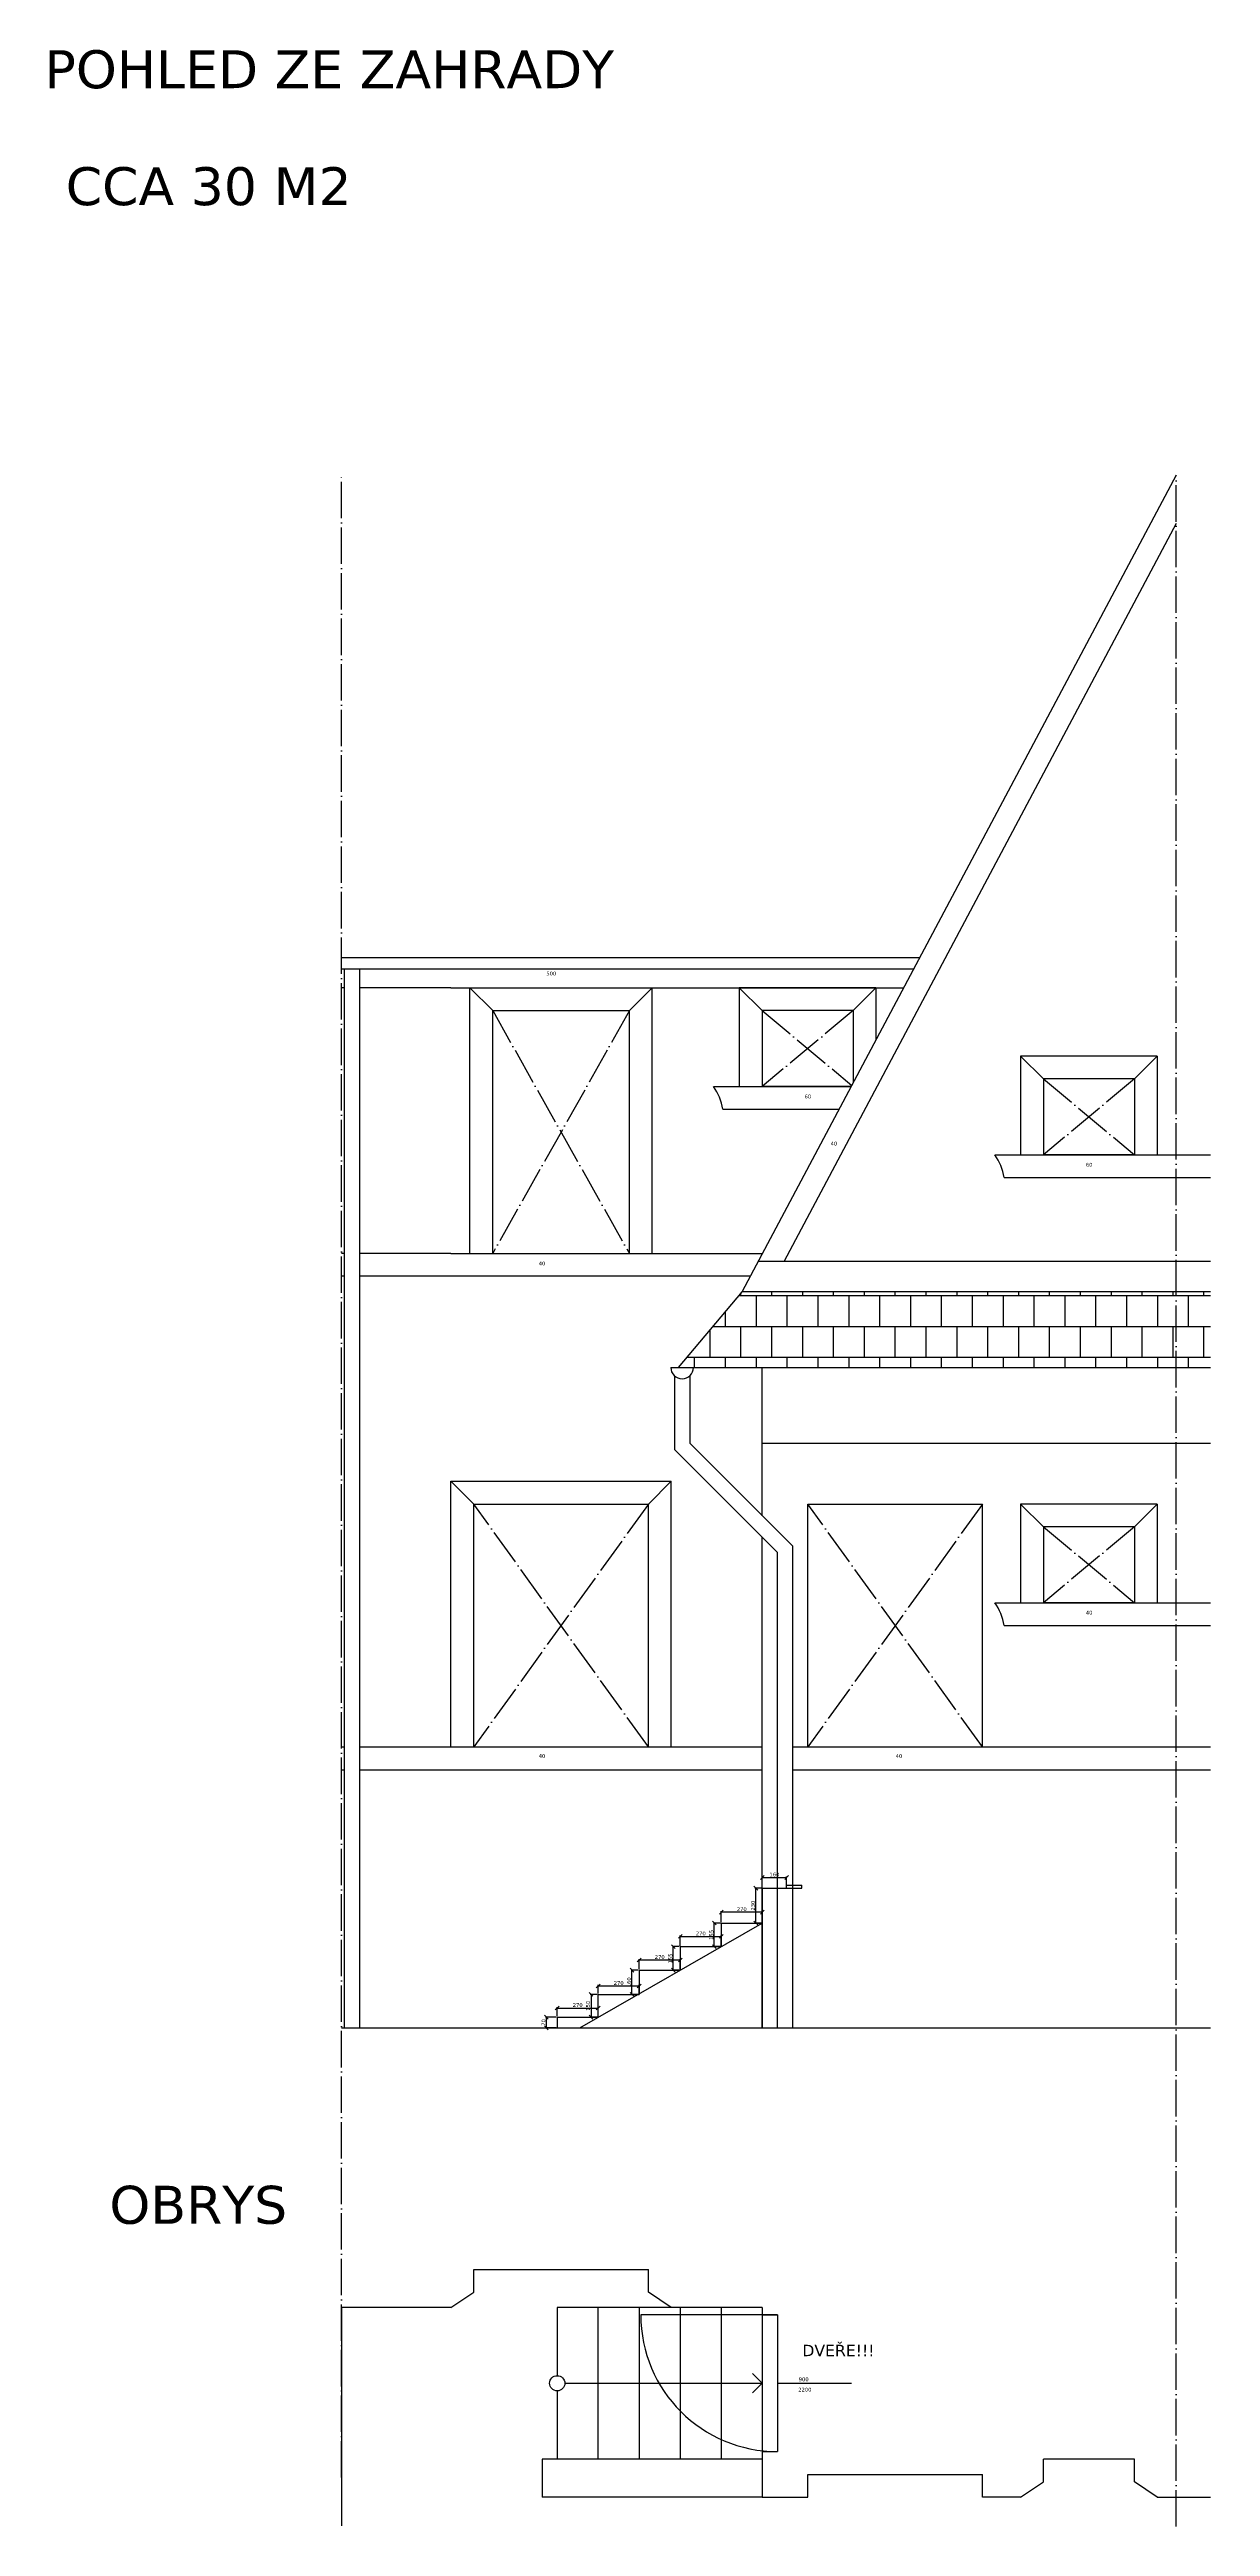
# Model space of a CAD drawing. Header units: millimetres. Extents: x 7063 to 30624, y -3938 to 13287.
# Drawn here: x 22982 to 30624, y -3027 to 13287 of the extents above; entities that cross this region are included whole.
import ezdxf

# ---------------------------------------------------------------- set-up
doc = ezdxf.new("R2010")
doc.units = ezdxf.units.MM
doc.header["$LTSCALE"] = 10
doc.linetypes.add('ACAD_ISO04W100', pattern=[30, 24, -3, 0, -3])
doc.layers.add('NEKRESLENÁ', color=80, linetype='Continuous', plot=False)
doc.styles.get("Standard").update_dxf_attribs({"font": 'verdana.TTF'})
doc.dimstyles.new('ISO-25', dxfattribs={"dimscale": 10, "dimtxt": 2.5, "dimasz": 2.5, "dimexe": 0.625, "dimexo": 0.625, "dimtad": 1, "dimtxsty": 'Standard', "dimblk": 'OBLIQUE', "dimcen": 2.5, "dimazin": 0, "dimtfac": 1, "dimtix": 1, "dimtmove": 1, "dimatfit": 3, "dimldrblk": 'OBLIQUE', "dimfxl": 0, "dimarcsym": 0})

# ---------------------------------------------------------------- blocks, each defined once
blk = doc.blocks.new('_Oblique')
at = {"color": 0, "linetype": 'ByBlock', "lineweight": -2}
blk.add_line((-0.5, -0.5), (0.5, 0.5), dxfattribs=at)
blk = doc.blocks.new('*D1')
at = {"color": 0, "lineweight": -2}
for p, q in [((26318, 327), (26247, 327)), ((26253, 257), (26253, 327)), ((26318, 257), (26247, 257))]:
    blk.add_line(p, q, dxfattribs=at)
at = {"layer": 'Defpoints', "color": 0}
for p in [(26253, 327), (26324, 327), (26324, 257)]:
    blk.add_point(p, dxfattribs=at)
at = {"color": 0, "lineweight": -2, "xscale": 25, "yscale": 25, "zscale": 25}
for p, rotation in [((26253, 327), 90), ((26253, 257), 270)]:
    blk.add_blockref('_Oblique', p, dxfattribs=dict(at, rotation=rotation))
at = {"color": 0, "insert": (26234, 292), "char_height": 25, "attachment_point": 5, "rotation": 90}
blk.add_mtext('70', dxfattribs=at)
blk = doc.blocks.new('*D3')
at = {"color": 0, "lineweight": -2}
for p, q in [((26324, 333), (26324, 393)), ((26324, 387), (26594, 387)), ((26594, 333), (26594, 393))]:
    blk.add_line(p, q, dxfattribs=at)
at = {"layer": 'Defpoints', "color": 0}
for p in [(26324, 327), (26594, 387), (26594, 327)]:
    blk.add_point(p, dxfattribs=at)
at = {"color": 0, "lineweight": -2, "xscale": 25, "yscale": 25, "zscale": 25, "rotation": 180}
blk.add_blockref('_Oblique', (26324, 387), dxfattribs=at)
at = {"color": 0, "lineweight": -2, "xscale": 25, "yscale": 25, "zscale": 25}
blk.add_blockref('_Oblique', (26594, 387), dxfattribs=at)
at = {"color": 0, "insert": (26459, 407), "char_height": 25, "attachment_point": 5}
blk.add_mtext('270', dxfattribs=at)
blk = doc.blocks.new('*D4')
at = {"color": 0, "lineweight": -2}
for p, q in [((26588, 477), (26540, 477)), ((26588, 327), (26540, 327)), ((26547, 477), (26547, 327))]:
    blk.add_line(p, q, dxfattribs=at)
at = {"layer": 'Defpoints', "color": 0}
for p in [(26547, 327), (26594, 477), (26594, 327)]:
    blk.add_point(p, dxfattribs=at)
at = {"color": 0, "lineweight": -2, "xscale": 25, "yscale": 25, "zscale": 25}
for p, rotation in [((26547, 477), 90), ((26547, 327), 270)]:
    blk.add_blockref('_Oblique', p, dxfattribs=dict(at, rotation=rotation))
at = {"color": 0, "insert": (26527, 402), "char_height": 25, "attachment_point": 5, "rotation": 90}
blk.add_mtext('150', dxfattribs=at)
blk = doc.blocks.new('*D5')
at = {"color": 0, "lineweight": -2}
for p, q in [((26594, 483), (26594, 539)), ((26594, 533), (26864, 533)), ((26864, 483), (26864, 539))]:
    blk.add_line(p, q, dxfattribs=at)
at = {"layer": 'Defpoints', "color": 0}
for p in [(26864, 533), (26594, 477), (26864, 477)]:
    blk.add_point(p, dxfattribs=at)
at = {"color": 0, "lineweight": -2, "xscale": 25, "yscale": 25, "zscale": 25, "rotation": 180}
blk.add_blockref('_Oblique', (26594, 533), dxfattribs=at)
at = {"color": 0, "lineweight": -2, "xscale": 25, "yscale": 25, "zscale": 25}
blk.add_blockref('_Oblique', (26864, 533), dxfattribs=at)
at = {"color": 0, "insert": (26729, 552), "char_height": 25, "attachment_point": 5}
blk.add_mtext('270', dxfattribs=at)
blk = doc.blocks.new('*D6')
at = {"color": 0, "lineweight": -2}
for p, q in [((26858, 637), (26810, 637)), ((26816, 477), (26816, 637)), ((26858, 477), (26810, 477))]:
    blk.add_line(p, q, dxfattribs=at)
at = {"layer": 'Defpoints', "color": 0}
for p in [(26816, 637), (26864, 637), (26864, 477)]:
    blk.add_point(p, dxfattribs=at)
at = {"color": 0, "lineweight": -2, "xscale": 25, "yscale": 25, "zscale": 25}
for p, rotation in [((26816, 637), 90), ((26816, 477), 270)]:
    blk.add_blockref('_Oblique', p, dxfattribs=dict(at, rotation=rotation))
at = {"color": 0, "insert": (26797, 557), "char_height": 25, "attachment_point": 5, "rotation": 90}
blk.add_mtext('160', dxfattribs=at)
blk = doc.blocks.new('*D7')
at = {"color": 0, "lineweight": -2}
for p, q in [((26864, 643), (26864, 710)), ((26864, 704), (27134, 704)), ((27134, 643), (27134, 710))]:
    blk.add_line(p, q, dxfattribs=at)
at = {"layer": 'Defpoints', "color": 0}
for p in [(27134, 704), (26864, 637), (27134, 637)]:
    blk.add_point(p, dxfattribs=at)
at = {"color": 0, "lineweight": -2, "xscale": 25, "yscale": 25, "zscale": 25, "rotation": 180}
blk.add_blockref('_Oblique', (26864, 704), dxfattribs=at)
at = {"color": 0, "lineweight": -2, "xscale": 25, "yscale": 25, "zscale": 25}
blk.add_blockref('_Oblique', (27134, 704), dxfattribs=at)
at = {"color": 0, "insert": (26999, 723), "char_height": 25, "attachment_point": 5}
blk.add_mtext('270', dxfattribs=at)
blk = doc.blocks.new('*D8')
at = {"color": 0, "lineweight": -2}
for p, q in [((27128, 792), (27082, 792)), ((27088, 637), (27088, 792)), ((27128, 637), (27082, 637))]:
    blk.add_line(p, q, dxfattribs=at)
at = {"layer": 'Defpoints', "color": 0}
for p in [(27088, 792), (27134, 792), (27134, 637)]:
    blk.add_point(p, dxfattribs=at)
at = {"color": 0, "lineweight": -2, "xscale": 25, "yscale": 25, "zscale": 25}
for p, rotation in [((27088, 792), 90), ((27088, 637), 270)]:
    blk.add_blockref('_Oblique', p, dxfattribs=dict(at, rotation=rotation))
at = {"color": 0, "insert": (27069, 714), "char_height": 25, "attachment_point": 5, "rotation": 90}
blk.add_mtext('155', dxfattribs=at)
blk = doc.blocks.new('*D9')
at = {"color": 0, "lineweight": -2}
for p, q in [((27398, 947), (27352, 947)), ((27358, 792), (27358, 947)), ((27398, 792), (27352, 792))]:
    blk.add_line(p, q, dxfattribs=at)
at = {"layer": 'Defpoints', "color": 0}
for p in [(27358, 947), (27404, 947), (27404, 792)]:
    blk.add_point(p, dxfattribs=at)
at = {"color": 0, "lineweight": -2, "xscale": 25, "yscale": 25, "zscale": 25}
for p, rotation in [((27358, 947), 90), ((27358, 792), 270)]:
    blk.add_blockref('_Oblique', p, dxfattribs=dict(at, rotation=rotation))
at = {"color": 0, "insert": (27339, 869), "char_height": 25, "attachment_point": 5, "rotation": 90}
blk.add_mtext('155', dxfattribs=at)
blk = doc.blocks.new('*D10')
at = {"color": 0, "lineweight": -2}
for p, q in [((27134, 798), (27134, 865)), ((27134, 859), (27404, 859)), ((27404, 798), (27404, 865))]:
    blk.add_line(p, q, dxfattribs=at)
at = {"layer": 'Defpoints', "color": 0}
for p in [(27404, 859), (27134, 792), (27404, 792)]:
    blk.add_point(p, dxfattribs=at)
at = {"color": 0, "lineweight": -2, "xscale": 25, "yscale": 25, "zscale": 25, "rotation": 180}
blk.add_blockref('_Oblique', (27134, 859), dxfattribs=at)
at = {"color": 0, "lineweight": -2, "xscale": 25, "yscale": 25, "zscale": 25}
blk.add_blockref('_Oblique', (27404, 859), dxfattribs=at)
at = {"color": 0, "insert": (27269, 878), "char_height": 25, "attachment_point": 5}
blk.add_mtext('270', dxfattribs=at)
blk = doc.blocks.new('*D11')
at = {"color": 0, "lineweight": -2}
for p, q in [((27404, 953), (27404, 1025)), ((27674, 1019), (27404, 1019)), ((27674, 953), (27674, 1025))]:
    blk.add_line(p, q, dxfattribs=at)
at = {"layer": 'Defpoints', "color": 0}
for p in [(27404, 1019), (27404, 947), (27674, 947)]:
    blk.add_point(p, dxfattribs=at)
at = {"color": 0, "lineweight": -2, "xscale": 25, "yscale": 25, "zscale": 25, "rotation": 180}
blk.add_blockref('_Oblique', (27404, 1019), dxfattribs=at)
at = {"color": 0, "lineweight": -2, "xscale": 25, "yscale": 25, "zscale": 25}
blk.add_blockref('_Oblique', (27674, 1019), dxfattribs=at)
at = {"color": 0, "insert": (27539, 1038), "char_height": 25, "attachment_point": 5}
blk.add_mtext('270', dxfattribs=at)
blk = doc.blocks.new('*D12')
at = {"color": 0, "lineweight": -2}
for p, q in [((27668, 1177), (27626, 1177)), ((27632, 947), (27632, 1177)), ((27668, 947), (27626, 947))]:
    blk.add_line(p, q, dxfattribs=at)
at = {"layer": 'Defpoints', "color": 0}
for p in [(27632, 1177), (27674, 1177), (27674, 947)]:
    blk.add_point(p, dxfattribs=at)
at = {"color": 0, "lineweight": -2, "xscale": 25, "yscale": 25, "zscale": 25}
for p, rotation in [((27632, 1177), 90), ((27632, 947), 270)]:
    blk.add_blockref('_Oblique', p, dxfattribs=dict(at, rotation=rotation))
at = {"color": 0, "insert": (27613, 1062), "char_height": 25, "attachment_point": 5, "rotation": 90}
blk.add_mtext('230', dxfattribs=at)
blk = doc.blocks.new('*D13')
at = {"layer": 'Defpoints', "color": 0}
for p in [(27674, 1177), (27834, 1247), (27834, 1177)]:
    blk.add_point(p, dxfattribs=at)
at = {"layer": 'NEKRESLENÁ', "color": 0, "lineweight": -2}
for p, q in [((27674, 1183), (27674, 1253)), ((27674, 1247), (27834, 1247)), ((27834, 1183), (27834, 1253))]:
    blk.add_line(p, q, dxfattribs=at)
at = {"layer": 'NEKRESLENÁ', "color": 0, "lineweight": -2, "xscale": 25, "yscale": 25, "zscale": 25, "rotation": 180}
blk.add_blockref('_Oblique', (27674, 1247), dxfattribs=at)
at = {"layer": 'NEKRESLENÁ', "color": 0, "lineweight": -2, "xscale": 25, "yscale": 25, "zscale": 25}
blk.add_blockref('_Oblique', (27834, 1247), dxfattribs=at)
at = {"layer": 'NEKRESLENÁ', "color": 0, "insert": (27754, 1266), "char_height": 25, "attachment_point": 5}
blk.add_mtext('160', dxfattribs=at)

msp = doc.modelspace()

# ---------------------------------------------------------------- hatches: boundary and pattern name
h = msp.add_hatch()
h.set_pattern_fill('AR-B88', color=256, style=0)
h.paths.add_polyline_path([(30399.272, 5106.865), (27541.415, 5106.865), (27120.627, 4606.865), (30399.272, 4606.865)])
h.paths.add_polyline_path([(30624.272, 5106.865), (30399.272, 5106.865), (30399.272, 4606.865), (30624.272, 4606.865)])

# ---------------------------------------------------------------- linework, layer by layer
at = {"linetype": 'ACAD_ISO04W100'}
for p, q in [((24904.272, -2704.836), (24904.272, 10484.553)), ((30399.272, -3027.5), (30399.272, 10484.553)), ((26799.272, 6956.865), (25899.272, 5356.865)), ((25899.272, 6956.865), (26799.272, 5356.865)), ((27672.467, 6956.865), (28263.025, 6464.733)), ((28272.467, 6956.865), (27672.467, 6456.865)), ((29524.272, 6506.865), (30124.272, 6006.865)), ((30124.272, 6506.865), (29524.272, 6006.865)), ((26924.272, 3706.865), (25774.272, 2106.865)), ((26924.272, 2106.865), (25774.272, 3706.865)), ((29124.272, 3706.865), (27974.272, 2106.865)), ((29124.272, 2106.865), (27974.272, 3706.865)), ((29524.272, 3556.865), (30124.272, 3056.865)), ((30124.272, 3556.865), (29524.272, 3056.865))]:
    msp.add_line(p, q, dxfattribs=at)
for p, q in [((30399.272, 10484.553), (27541.415, 5106.865)), ((30399.272, 10164.913), (27817.566, 5306.865)), ((24904.272, 7306.865), (28710.557, 7306.865)), ((24904.272, 7231.865), (28670.7, 7231.865)), ((24924.272, 256.865), (24924.272, 7231.865)), ((25024.272, 256.865), (25024.272, 7231.865)), ((24924.272, 7106.865), (24904.272, 7106.865)), ((25624.272, 7106.865), (25024.272, 7106.865)), ((25624.272, 7106.865), (28604.272, 7106.865)), ((25749.272, 5356.865), (25749.272, 7106.865)), ((25899.272, 6956.865), (25749.272, 7106.865)), ((26799.272, 6956.865), (26949.272, 7106.865)), ((26949.272, 5356.865), (26949.272, 7106.865)), ((27522.467, 7106.865), (27522.467, 6456.865)), ((28422.467, 7106.865), (27522.467, 7106.865)), ((27672.467, 6956.865), (27522.467, 7106.865)), ((28422.467, 7106.865), (28272.467, 6956.865)), ((28422.467, 7106.865), (28422.467, 6764.759)), ((25899.272, 6956.865), (26799.272, 6956.865)), ((25899.272, 5356.865), (25899.272, 6956.865)), ((26799.272, 5356.865), (26799.272, 6956.865)), ((27672.467, 6956.865), (27672.467, 6456.865)), ((28272.467, 6956.865), (27672.467, 6956.865)), ((28272.467, 6956.865), (28272.467, 6482.501)), ((29374.272, 6656.865), (29374.272, 6006.865)), ((30274.272, 6656.865), (29374.272, 6656.865)), ((29524.272, 6506.865), (29374.272, 6656.865)), ((30274.272, 6656.865), (30124.272, 6506.865)), ((30274.272, 6656.865), (30274.272, 6006.865)), ((27352.601, 6456.865), (28258.843, 6456.865)), ((27374.272, 6456.865), (28258.843, 6456.865)), ((28258.843, 6456.865), (27672.467, 6456.865)), ((29524.272, 6506.865), (29524.272, 6006.865)), ((30124.272, 6506.865), (29524.272, 6506.865)), ((30124.272, 6506.865), (30124.272, 6006.865)), ((27413.649, 6306.865), (28179.129, 6306.865)), ((29204.406, 6006.865), (30624.272, 6006.865)), ((30124.272, 6006.865), (29524.272, 6006.865)), ((29265.454, 5856.865), (30624.272, 5856.865)), ((24924.272, 5356.865), (24904.272, 5356.865)), ((25624.272, 5356.865), (25024.272, 5356.865)), ((25624.272, 5356.865), (27074.272, 5356.865)), ((27074.272, 5356.865), (27674.272, 5356.865)), ((27647.7, 5306.865), (30624.272, 5306.865)), ((24924.272, 5206.865), (24904.272, 5206.865)), ((27594.557, 5206.865), (25024.272, 5206.865)), ((27541.415, 5106.865), (27120.627, 4606.865)), ((27541.415, 5106.865), (30624.272, 5106.865)), ((27071.639, 4606.865), (27120.627, 4606.865)), ((27120.627, 4606.865), (30624.272, 4606.865)), ((27125.7, 4606.865), (27275.7, 4606.865)), ((27674.272, 3629.488), (27674.272, 4606.865)), ((27096.639, 4550.963), (27096.639, 4065.699)), ((27196.639, 4550.963), (27196.639, 4107.121)), ((27874.272, 3429.488), (27196.639, 4107.121)), ((27674.272, 4106.865), (30624.272, 4106.865)), ((27774.272, 3388.067), (27096.639, 4065.699)), ((25624.272, 3856.865), (27074.272, 3856.865)), ((25624.272, 2106.865), (25624.272, 3856.865)), ((25774.272, 3706.865), (25624.272, 3856.865)), ((26924.272, 3706.865), (27074.272, 3856.865)), ((27074.272, 2106.865), (27074.272, 3856.865)), ((25774.272, 3706.865), (26924.272, 3706.865)), ((25774.272, 2106.865), (25774.272, 3706.865)), ((26924.272, 2106.865), (26924.272, 3706.865)), ((27974.272, 3706.865), (29124.272, 3706.865)), ((27974.272, 2106.865), (27974.272, 3706.865)), ((29124.272, 2106.865), (29124.272, 3706.865)), ((29374.272, 3706.865), (29374.272, 3056.865)), ((30274.272, 3706.865), (29374.272, 3706.865)), ((29524.272, 3556.865), (29374.272, 3706.865)), ((30274.272, 3706.865), (30124.272, 3556.865)), ((30274.272, 3706.865), (30274.272, 3056.865)), ((27674.272, 256.865), (27674.272, 3488.067)), ((27874.272, 256.865), (27874.272, 3429.488)), ((29524.272, 3556.865), (29524.272, 3056.865)), ((30124.272, 3556.865), (29524.272, 3556.865)), ((30124.272, 3556.865), (30124.272, 3056.865)), ((27774.272, 256.865), (27774.272, 3388.067)), ((29204.406, 3056.865), (30624.272, 3056.865)), ((30124.272, 3056.865), (29524.272, 3056.865)), ((29265.454, 2906.865), (30624.272, 2906.865)), ((24904.272, 2106.865), (24924.272, 2106.865)), ((25024.272, 2106.865), (27674.272, 2106.865)), ((27874.272, 2106.865), (30624.272, 2106.865)), ((24904.272, 1956.865), (24924.272, 1956.865)), ((25024.272, 1956.865), (27674.272, 1956.865)), ((27874.272, 1956.865), (30624.272, 1956.865)), ((27674.272, 1176.865), (27674.272, 946.865)), ((26472.336, 256.865), (27674.272, 946.865)), ((27404.272, 946.865), (27674.272, 946.865)), ((27404.272, 946.865), (27404.272, 791.865)), ((27674.272, 946.865), (27674.272, 256.865)), ((27134.272, 791.865), (27404.272, 791.865)), ((27134.272, 791.865), (27134.272, 636.865)), ((26864.272, 636.865), (26864.272, 476.865)), ((26864.272, 636.865), (27134.272, 636.865)), ((26324.272, 326.865), (26594.272, 326.865)), ((26324.272, 326.865), (26324.272, 256.865)), ((26594.272, 326.865), (26594.272, 476.865)), ((26594.272, 476.865), (26864.272, 476.865)), ((24904.272, 256.865), (30624.272, 256.865)), ((26324.272, 256.865), (27674.272, 256.865)), ((25774.272, -1484.32), (25774.272, -1334.32)), ((25774.272, -1334.32), (26924.272, -1334.32)), ((26924.272, -1484.32), (26924.272, -1334.32)), ((24904.272, -1584.32), (24904.272, -3024.356)), ((25624.272, -1584.32), (24904.272, -1584.32)), ((25624.272, -1584.32), (25774.272, -1484.32)), ((27074.272, -1584.32), (26324.272, -1584.32)), ((26324.272, -1584.32), (26324.272, -2034.32)), ((26594.272, -2584.32), (26594.272, -1584.32)), ((26864.272, -1584.32), (26864.272, -2584.32)), ((27074.272, -1584.32), (26924.272, -1484.32)), ((27674.272, -1584.32), (27074.272, -1584.32)), ((27134.272, -1584.32), (27134.272, -2584.32)), ((27404.272, -1584.32), (27404.272, -2584.32)), ((27674.272, -1584.32), (27674.272, -1634.32)), ((26324.272, -1684.32), (26324.272, -2034.32)), ((27674.272, -1634.32), (27774.272, -1634.32)), ((27674.272, -1634.32), (27674.272, -2534.32)), ((27774.272, -1634.32), (27774.272, -2534.32)), ((26374.272, -2084.32), (27674.272, -2084.32)), ((27674.272, -2084.32), (27610.302, -2020.35)), ((27674.272, -2084.32), (27610.302, -2148.289)), ((27774.272, -2084.32), (28261.995, -2084.32)), ((26324.272, -2134.32), (26324.272, -2584.32)), ((27674.272, -2584.32), (26224.272, -2584.32)), ((26224.272, -2584.32), (26224.272, -2834.32)), ((27674.272, -2534.32), (27774.272, -2534.32)), ((27674.272, -2534.32), (27674.272, -2834.32)), ((29524.272, -2734.32), (29524.272, -2584.32)), ((30124.272, -2584.32), (29524.272, -2584.32)), ((30124.272, -2734.32), (30124.272, -2584.32)), ((27974.272, -2684.32), (29124.272, -2684.32)), ((27974.272, -2834.32), (27974.272, -2684.32)), ((29124.272, -2834.32), (29124.272, -2684.32)), ((29374.272, -2834.32), (29524.272, -2734.32)), ((30274.272, -2834.32), (30124.272, -2734.32)), ((27674.272, -2834.32), (26224.272, -2834.32)), ((27674.272, -2834.32), (27974.272, -2834.32)), ((27674.272, -2834.32), (27774.272, -2834.32)), ((29374.272, -2834.32), (29124.272, -2834.32)), ((30274.272, -2834.32), (30624.272, -2834.32))]:
    msp.add_line(p, q)
msp.add_circle((26324.272, -2084.32), 50)
for centre, radius, start, end in [((27103.108, 6267.901), 312.976, 7.1514782, 37.1398779), ((28954.913, 5817.901), 312.976, 7.1514782, 37.1398779), ((27146.639, 4606.865), 75, 180, 0), ((28954.913, 2867.901), 312.976, 7.1514782, 37.1398779)]:
    msp.add_arc(centre, radius, start, end)
at = {"layer": 'NEKRESLENÁ'}
for p, q in [((27674.272, 1176.865), (27834.272, 1176.865)), ((27834.272, 1176.865), (27834.272, 1196.865)), ((27834.272, 1196.865), (27934.272, 1196.865)), ((27834.272, 1176.865), (27934.272, 1176.865)), ((27934.272, 1176.865), (27934.272, 1196.865)), ((27774.272, -1634.32), (26874.272, -1634.32))]:
    msp.add_line(p, q, dxfattribs=at)
msp.add_arc((27774.272, -1634.32), 900, 180, 270, dxfattribs=at)

# ---------------------------------------------------------------- texts
for s, height, p in [('POHLED ZE ZAHRADY', 250, (22948.553, 13032.714)), ('CCA 30 M2', 250, (23088.529, 12262.383)), ('500', 25, (26252.372, 7188.773)), ('60', 25, (27952.182, 6379.08)), ('40', 25, (28123.992, 6068.545)), ('60', 25, (29803.987, 5929.08)), ('40', 25, (26202.255, 5279.08)), ('40', 25, (29803.987, 2979.08)), ('40', 25, (26202.255, 2034.54)), ('40', 25, (28552.255, 2034.54)), ('OBRYS', 250, (23375.92, -1033.656)), ('DVEŘE!!!', 75, (27937.845, -1905.953)), ('2200', 25, (27910.476, -2138.882)), ('900', 25, (27914.06, -2070.806))]:
    msp.add_text(s, height=height).set_placement(p)

# ---------------------------------------------------------------- dimensions: what is measured, and where the dimension line sits
for base, p1, p2, picture, middle in [((27632.306, 1176.865), (27674.272, 946.865), (27674.272, 1176.865), '*D12', (27613.035, 1061.865)), ((27357.776, 946.865), (27404.272, 791.865), (27404.272, 946.865), '*D9', (27338.724, 869.365)), ((27087.776, 791.865), (27134.272, 636.865), (27134.272, 791.865), '*D8', (27068.724, 714.365)), ((26816.388, 636.865), (26864.272, 476.865), (26864.272, 636.865), '*D6', (26797.126, 556.865)), ((26253.094, 326.865), (26324.272, 256.865), (26324.272, 326.865), '*D1', (26233.832, 291.865)), ((26546.556, 326.865), (26594.272, 476.865), (26594.272, 326.865), '*D4', (26527.294, 401.865))]:
    dim = msp.add_linear_dim(base=base, p1=p1, p2=p2, angle=90, dimstyle='ISO-25')
    dim.commit()
    dim.dimension.update_dxf_attribs({"geometry": picture, "text_midpoint": middle})
for base, p1, p2, picture, middle in [((27404.272, 1018.881), (27674.272, 946.865), (27404.272, 946.865), '*D11', (27539.272, 1038.152)), ((27404.272, 859.132), (27134.272, 791.865), (27404.272, 791.865), '*D10', (27269.272, 878.403)), ((27134.272, 704.132), (26864.272, 636.865), (27134.272, 636.865), '*D7', (26999.272, 723.403)), ((26864.272, 532.97), (26594.272, 476.865), (26864.272, 476.865), '*D5', (26729.272, 552.241)), ((26594.272, 387.23), (26324.272, 326.865), (26594.272, 326.865), '*D3', (26459.272, 406.501))]:
    dim = msp.add_linear_dim(base=base, p1=p1, p2=p2, dimstyle='ISO-25')
    dim.commit()
    dim.dimension.update_dxf_attribs({"geometry": picture, "text_midpoint": middle})
dim = msp.add_linear_dim(base=(27834.272, 1247.019), p1=(27674.272, 1176.865), p2=(27834.272, 1176.865), dimstyle='ISO-25', dxfattribs=at)
dim.commit()
dim.dimension.update_dxf_attribs({"geometry": '*D13', "text_midpoint": (27754.272, 1266.281)})

doc.saveas('drawing.dxf')
